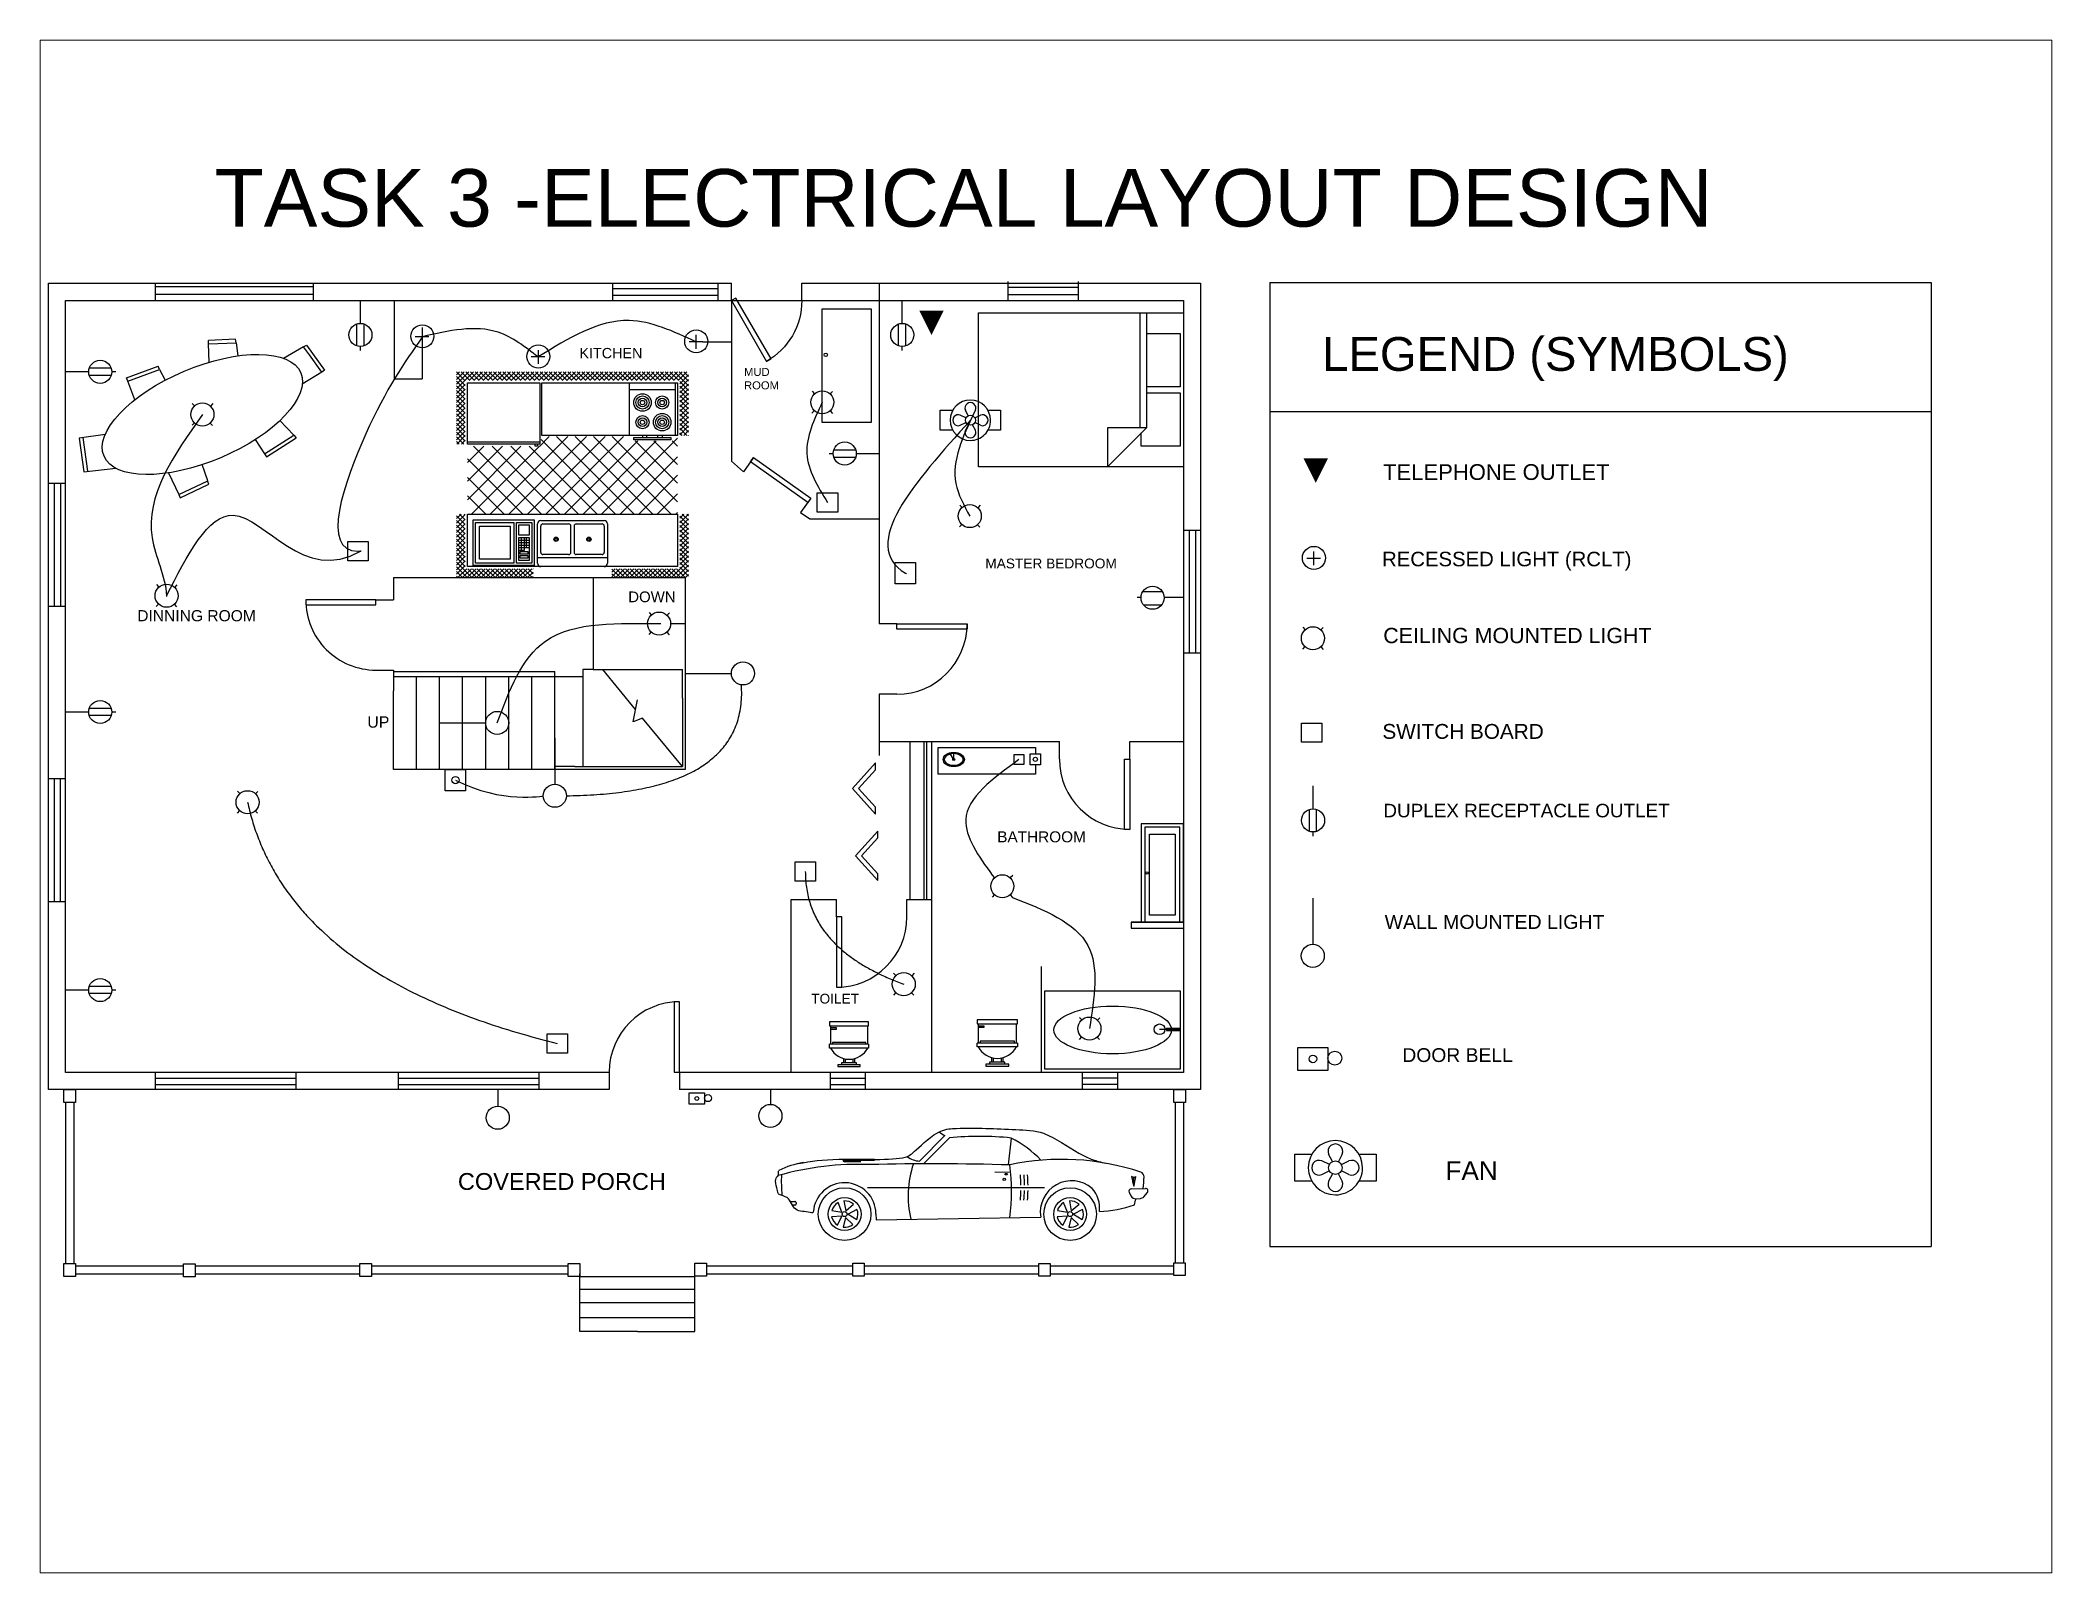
# Paper-space layout 'Layout1' of a CAD drawing. Header units: millimetres. Extents: x 1.05 to 9.45, y 0.8 to 7.2.
# The model-space entities are those that its viewports show. They can reach past a viewport. Long polylines and large blocks are cut down to what shows.
import ezdxf

# ---------------------------------------------------------------- set-up
doc = ezdxf.new("R2010")
doc.units = ezdxf.units.MM
doc.header["$MEASUREMENT"] = 0
doc.styles.get("Standard").update_dxf_attribs({"font": 'arial.ttf'})

psp = doc.layouts.get("Layout1")

msp = doc.modelspace()

# ---------------------------------------------------------------- texts
msp.add_text('LEGEND (SYMBOLS)', height=293.0824409194871).set_placement((11619.28137042153, -532.5109662617893))
at = {"attachment_point": 1}
for s, width, gutter_width, heights, insert, char_height in [('TASK 3 -ELECTRICAL LAYOUT DESIGN', 107668.4588068421, 2500, [0], (2006.829038100603, 1218.819327143123), 499.9999999999999), ('          LEGEND (SYMBOLS)', 7124.769177971641, 1, [0], (11486.56801687502, 358.5063887125689), 0.2), ('LEGEND (SYMBOLS)', 5850.484701515248, 1, [0], (11486.56801687502, 358.5063887125689), 0.2), ('GYUHBJK', 6036.844997873239, 1, [0], (11486.56801687502, 358.2440421914229), 0.2), ('\\pxt14;KITCHEN', 1618.367362558173, 446.2472733991667, [92.2934333524061], (5173.082413597964, -333.9063683420483), 89.24945467983333), ('MUD\\PROOM', 818.0613864097716, 349.3494135800529, [0], (6601.806790493429, -506.9113409330624), 69.86988271601058), ('LEGEND (SYMBOLS)', 5803.763322269617, 1, [0], (11609.67784393451, -393.1238503219101), 0.2), ('TELEPHONE OUTLET', 6479.798515701666, 684.482006732755, [0], (12147.37980996737, -1342.451059046915), 136.896401346551), ('MASTER BEDROOM', 1937.565147119332, 425.0344024612696, [0], (8695.844233519398, -2161.785778202479), 85.00688049225391), ('RECESSED LIGHT (RCLT)', 6340.461598506198, 630.8811626257644, [0], (12139.11952182477, -2102.693988374299), 126.1762325251529), ('DINNING ROOM', 2177.686080767435, 483.9762419218569, [0], (1335.906576393172, -2609.173762329979), 96.79524838437136), ('DOWN', 1069.401087034044, 464.7218130078051, [0], (5597.256997223012, -2447.390900961885), 92.94436260156101), ('CEILING MOUNTED LIGHT', 3626.358554232866, 663.45329380917, [0], (12149.71478503396, -2763.175017273952), 132.690658761834), ('UP', 666.1696995011164, 493.4771847692637, [100.3785105717561], (3332.352104503662, -3530.737441034056), 98.69543695385275), ('SWITCH BOARD', 3210.063465323299, 644.4600516156994, [0], (12141.75159945444, -3597.32934755112), 128.8920103231399), ('DUPLEX RECEPTACLE OUTLET', 2636.128267560154, 586.309080620722, [0], (12150.49729459931, -4290.137488108036), 117.2618161241444), ('BATHROOM', 2244.288213442917, 476.3228833976122, [0], (8799.378199682573, -4528.966369198452), 95.26457667952243), ('WALL MOUNTED LIGHT', 3894.244636433199, 605.1057377451338, [0], (12161.5821493558, -5254.909464054592), 121.0211475490268), ('TOILET', 1212.651563005957, 424.8243211144742, [87.92066782137209], (7184.872661370783, -5938.783393385876), 84.96486422289485), ('DOOR BELL', 3066.129498385999, 599.6446797140416, [124.1010885574626], (12315.02516144992, -6410.882739027321), 119.9289359428083), ('COVERED PORCH', 5517.437803566862, 731.4850430821947, [151.3864679884979], (4118.849539726041, -7494.769483136937), 146.2970086164389), ('FAN', 3321.757290592417, 810.3007586335679, [162.0601517267136], (12689.70078437135, -7392.162593706755), 162.0601517267136)]:
    msp.add_mtext_dynamic_manual_height_columns(s, width=width, gutter_width=gutter_width, heights=heights, dxfattribs=dict(at, insert=insert, char_height=char_height))

# ---------------------------------------------------------------- blocks, each defined once
blk = doc.blocks.new('*U2')
for p, q in [((-1.304418731710014e-18, 4), (7.334864986160283e-16, 0)), ((7.334864986160283e-16, 2), (36, 2)), ((36, 4), (36, -4.440892098500626e-16))]:
    blk.add_line(p, q)
blk = doc.blocks.new('*U6')
for p, q in [((0, 0), (-1.434995167008895e-16, -5.999999999999999)), ((24, 3.5527136788005e-16), (24, -5.999999999999999))]:
    blk.add_line(p, q)
blk.add_lwpolyline([(0, 0), (3.707526770240487e-15, 24), (1.750000000000005, 24), (1.749999999999998, -6.523275638567869e-16)], close=True)
blk.add_arc((0, 0), 24, 0, 90)
blk = doc.blocks.new('*U1')
for p, q in [((-1.304418731710014e-18, 4), (7.334864986160283e-16, 0)), ((7.334864986160283e-16, 2), (54, 2)), ((54, 3.999999999999998), (54, -1.332267629550188e-15))]:
    blk.add_line(p, q)
blk = doc.blocks.new('*U8')
for p, q in [((-1.304418731710014e-18, 4), (7.334864986160283e-16, 0)), ((7.334864986160283e-16, 2), (48, 2)), ((48, 3.999999999999997), (48, -3.108624468950438e-15))]:
    blk.add_line(p, q)
blk = doc.blocks.new('*U10')
for p, q in [((-1.304418731710014e-18, 4), (7.334864986160283e-16, 0)), ((7.334864986160283e-16, 2), (24, 2)), ((24, 3.999999999999997), (24, -2.664535259100376e-15))]:
    blk.add_line(p, q)
blk = doc.blocks.new('*U9')
for p, q in [((-1.304418731710014e-18, 4), (7.334864986160283e-16, 0)), ((7.334864986160283e-16, 2), (24, 2)), ((24, 3.999999999999997), (24, -2.664535259100376e-15))]:
    blk.add_line(p, q)
blk = doc.blocks.new('*U11')
for p, q in [((0, 0), (-1.434995167008895e-16, -5.999999999999999)), ((24, 3.5527136788005e-16), (24, -5.999999999999999))]:
    blk.add_line(p, q)
blk.add_lwpolyline([(-1.434995167008895e-16, -4.738375461367374e-16), (24, -1.185661782566874e-16), (24, -1.749999999999998), (-1.434995167008895e-16, -1.749999999999999)], close=True)
blk = doc.blocks.new('*U12')
for p, q in [((0, 0), (-1.434995167008895e-16, -5.999999999999999)), ((24, 3.5527136788005e-16), (24, -5.999999999999999))]:
    blk.add_line(p, q)
blk.add_lwpolyline([(-9.359613052381714e-17, -4.088021870800837e-16), (12, 20.78460969082652), (13.51554445662278, 19.90960969082652), (1.515544456622766, -0.875)], close=True)
blk.add_arc((0, 0), 24, 1.272221872585407e-14, 60.00000000000018)
blk = doc.blocks.new('Fan')
for p, q in [((0, 0), (0, 0.09999999999999964)), ((0, 0.09999999999999964), (0.1286949999999996, 0.09999999999999964)), ((0, -0.1000000999999999), (0, 0)), ((0.2552110000000001, 0.02239449999999987), (0.2000010000000003, 0.04999999999999982)), ((0.2776059999999996, 0.04478899999999975), (0.25, 0.09999999999999964)), ((0.3500009999999998, 0.09999999999999964), (0.3224800000000005, 0.04495899999999953)), ((0.3447899999999997, 0.02239449999999987), (0.4000000000000004, 0.04999999999999982)), ((0.4730129999999999, 0.09999999999999964), (0.6000009999999998, 0.09999999999999964)), ((0.6000009999999998, 0.09999999999999964), (0.6000009999999998, 0)), ((0.6000009999999998, 0), (0.6000009999999998, -0.1000000999999999)), ((0.1278389999999998, -0.1000000999999999), (0, -0.1000000999999999)), ((0.2000010000000003, -0.05000020000000038), (0.2550410000000003, -0.02247980000000016)), ((0.2776059999999996, -0.04478920000000031), (0.25, -0.1000000999999999)), ((0.3500009999999998, -0.1000000999999999), (0.3224800000000005, -0.04495950000000004)), ((0.4000000000000004, -0.05000020000000038), (0.3449599999999995, -0.02247980000000016)), ((0.6000009999999998, -0.1000000999999999), (0.4736120000000001, -0.1000000999999999))]:
    blk.add_line(p, q)
blk.add_circle((0.300001, 0), 0.05)
for centre, radius, start, end in [((0.300001, 0), 0.2, 90, 180), ((0.300001, 0.1208330000000002), 0.05416667, 337.3801, 202.6199), ((0.300001, 0), 0.2, 0, 90), ((0.300001, 0), 0.2, 180, 270), ((0.1791669999999996, 0), 0.05416667, 67.38014, 292.6199), ((0.300001, 0), 0.2, 270, 1.730284e-05), ((0.4208340000000002, 0), 0.05416667, 247.3801, 112.6199), ((0.300001, -0.1208334000000004), 0.05416667, 157.3801, 22.61987000000001)]:
    blk.add_arc(centre, radius, start, end)
blk = doc.blocks.new('Bed - Queen')
at = {"linetype": 'Continuous'}
for p, q in [((0, -80.00003000000002), (0, 0)), ((0, 0), (59.99999, 0)), ((59.99999, 0), (59.99999, -80.00003000000002)), ((7.99999, -1.200000000000017), (28.79998, -1.200000000000017)), ((7.99999, -14.40000000000001), (7.99999, -1.200000000000017)), ((28.79998, -1.200000000000017), (28.79998, -14.40000000000001)), ((31.19999, -1.200000000000017), (51.99999000000001, -1.200000000000017)), ((31.19999, -14.40000000000001), (31.19999, -1.200000000000017)), ((51.99999000000001, -1.200000000000017), (51.99999000000001, -16.40000000000001)), ((0, -14.40000000000001), (44.8, -14.40000000000001)), ((59.99999, -29.60000000000001), (44.8, -14.40000000000001)), ((44.8, -14.40000000000001), (44.8, -29.60000000000001)), ((44.8, -16.80000000000001), (0, -16.80000000000001)), ((51.99999000000001, -16.40000000000001), (46.79936000000001, -16.40000000000001)), ((44.8, -29.60000000000001), (59.99999, -29.60000000000001)), ((59.99999, -80.00003000000002), (0, -80.00003000000002))]:
    blk.add_line(p, q, dxfattribs=at)
blk = doc.blocks.new('Door - Plain 36 in.')
blk.add_lwpolyline([(0, 0), (0, 84), (36, 84), (36, 0)], close=True)
blk.add_circle((33.5, 34), 1.25)
blk = doc.blocks.new('Microwave')
for p, q in [((18, 10), (22, 10)), ((22, 9), (18, 9)), ((18, 8), (22, 8)), ((19, 7), (19, 11)), ((20, 11), (20, 7)), ((21, 7), (21, 11)), ((22, 7), (18, 7)), ((20, 6), (18, 6)), ((19, 6), (19, 7)), ((20, 7), (20, 6))]:
    blk.add_line(p, q)
for points in [[(0, 0), (0, 18), (24, 18), (24, 0)], [(1, 1), (1, 17), (16, 17), (16, 1)], [(17, 1), (17, 17), (23, 17), (23, 1)], [(18, 12), (18, 16), (22, 16), (22, 12)], [(2.5, 2.5), (2.5, 15.5), (14.5, 15.5), (14.5, 2.5)], [(18, 2), (18, 11), (22, 11), (22, 2)], [(18.5, 4.5), (18.5, 5.5), (21.5, 5.5), (21.5, 4.5)], [(18.5, 3), (18.5, 4), (21.5, 4), (21.5, 3)]]:
    blk.add_lwpolyline(points, close=True)
blk = doc.blocks.new('Kitchen Layout - 7 x 8 ft')
for p, q in [((-5.000000000000007, 81.3156687920226), (2.684331207977394, 89)), ((-5.000000000000007, 83.43698913558225), (0.5630108644177483, 89)), ((-5.000000000000007, 85.55830947914188), (-1.55830947914189, 89)), ((-5.000000000000007, 87.67962982270154), (-3.679629822701536, 89)), ((-1.000000000000007, 84.97139456454488), (-5.000000000000007, 88.97139456454488)), ((-1.000000000000007, 82.85007422098523), (-5.000000000000007, 86.85007422098522)), ((-1.000000000000007, 80.72875387742559), (-5.000000000000007, 84.72875387742559)), ((-5.000000000000007, 79.19434844846296), (-1.000000000000007, 83.19434844846296)), ((1.092714908104519, 85), (-2.907285091895488, 89)), ((3.214035251664164, 85), (-0.7859647483358501, 89)), ((0.8056515515370322, 85), (4.805651551537032, 89)), ((5.33535559522381, 85), (1.335355595223795, 89)), ((2.926971895096671, 85), (6.926971895096678, 89)), ((7.456675938783448, 85), (3.456675938783441, 89)), ((5.048292238656316, 85), (9.048292238656323, 89)), ((9.577996282343094, 85), (5.577996282343079, 89)), ((7.169612582215962, 85), (11.16961258221596, 89)), ((11.69931662590273, 85), (7.699316625902725, 89)), ((9.2909329257756, 85), (13.29093292577561, 89)), ((13.82063696946238, 85), (9.82063696946237, 89)), ((11.41225326933524, 85), (15.41225326933524, 89)), ((15.94195731302202, 85), (11.94195731302201, 89)), ((13.53357361289488, 85), (17.53357361289488, 89)), ((18.06327765658166, 85), (14.06327765658165, 89)), ((15.65489395645453, 85), (19.65489395645453, 89)), ((20.18459800014129, 85), (16.18459800014128, 89)), ((17.77621430001416, 85), (21.77621430001417, 89)), ((22.30591834370094, 85), (18.30591834370092, 89)), ((19.89753464357381, 85), (23.89753464357382, 89)), ((24.42723868726058, 85), (20.42723868726057, 89)), ((22.01885498713345, 85), (26.01885498713345, 89)), ((26.54855903082023, 85), (22.54855903082021, 89)), ((24.1401753306931, 85), (28.1401753306931, 89)), ((28.66987937437987, 85), (24.66987937437986, 89)), ((26.26149567425274, 85), (30.26149567425274, 89)), ((30.79119971793951, 85), (26.79119971793951, 89)), ((28.38281601781239, 85), (32.38281601781239, 89)), ((32.91252006149915, 85), (28.91252006149914, 89)), ((30.50413636137202, 85), (34.50413636137203, 89)), ((35.0338404050588, 85), (31.03384040505878, 89)), ((32.62545670493166, 85), (36.62545670493166, 89)), ((37.15516074861844, 85), (33.15516074861843, 89)), ((34, 84), (96, 84)), ((34, 60), (34, 84)), ((34.74677704849131, 85), (38.74677704849131, 89)), ((39.27648109217809, 85), (35.27648109217807, 89)), ((36.86809739205096, 85), (40.86809739205096, 89)), ((41.39780143573772, 85), (37.39780143573772, 89)), ((38.9894177356106, 85), (42.9894177356106, 89)), ((43.51912177929736, 85), (39.51912177929735, 89)), ((41.11073807917023, 85), (45.11073807917025, 89)), ((45.64044212285701, 85), (41.640442122857, 89)), ((43.23205842272988, 85), (47.23205842272988, 89)), ((47.76176246641666, 85), (43.76176246641664, 89)), ((45.35337876628952, 85), (49.35337876628952, 89)), ((49.8830828099763, 85), (45.88308280997629, 89)), ((47.47469910984917, 85), (51.47469910984917, 89)), ((52.00440315353593, 85), (48.00440315353593, 89)), ((49.59601945340881, 85), (53.59601945340881, 89)), ((54.12572349709558, 85), (50.12572349709556, 89)), ((51.71733979696845, 85), (55.71733979696846, 89)), ((56.24704384065522, 85), (52.24704384065521, 89)), ((53.83866014052809, 85), (57.83866014052809, 89)), ((58.36836418421487, 85), (54.36836418421485, 89)), ((55.95998048408772, 85), (59.95998048408774, 89)), ((60.48968452777451, 85), (56.4896845277745, 89)), ((58.08130082764737, 85), (62.08130082764737, 89)), ((62.61100487133416, 85), (58.61100487133415, 89)), ((60.20262117120701, 85), (64.20262117120701, 89)), ((64.73232521489379, 85), (60.73232521489378, 89)), ((62.32394151476666, 85), (66.32394151476666, 89)), ((66.85364555845344, 85), (62.85364555845342, 89)), ((64.4452618583263, 85), (68.4452618583263, 89)), ((68.97496590201308, 85), (64.97496590201307, 89)), ((66.56658220188594, 85), (70.56658220188595, 89)), ((71.09628624557273, 85), (67.09628624557271, 89)), ((68.68790254544558, 85), (72.68790254544558, 89)), ((73.21760658913237, 85), (69.21760658913236, 89)), ((70.80922288900523, 85), (74.80922288900523, 89)), ((75.338926932692, 85), (71.33892693269199, 89)), ((72.93054323256487, 85), (76.93054323256487, 89)), ((77.46024727625165, 85), (73.46024727625164, 89)), ((75.05186357612452, 85), (79.0518635761245, 89)), ((79.5815676198113, 85), (75.58156761981128, 89)), ((77.17318391968416, 85), (81.17318391968416, 89)), ((81.70288796337093, 85), (77.70288796337093, 89)), ((79.2945042632438, 85), (83.2945042632438, 89)), ((83.82420830693059, 85), (79.82420830693056, 89)), ((81.41582460680345, 85), (85.41582460680345, 89)), ((85.94552865049022, 85), (81.94552865049022, 89)), ((83.53714495036309, 85), (87.53714495036309, 89)), ((88.06684899404988, 85), (84.06684899404985, 89)), ((85.65846529392272, 85), (89.65846529392272, 89)), ((90.18816933760951, 85), (86.18816933760951, 89)), ((87.77978563748238, 85), (91.77978563748238, 89)), ((92.30948968116914, 85), (88.30948968116914, 89)), ((89.90110598104201, 85), (93.90110598104201, 89)), ((94.4308100247288, 85), (90.43081002472877, 89)), ((92.02242632460167, 85), (96.02242632460167, 89)), ((96.55213036828843, 85), (92.55213036828843, 89)), ((94.1437466681613, 85), (98.1437466681613, 89)), ((101, 82.67345071184806), (94.67345071184806, 89)), ((96, 84), (96, 60)), ((96.26506701172093, 85), (100.2650670117209, 89)), ((101, 84.7947710554077), (96.79477105540772, 89)), ((97, 83.61361264471941), (101, 87.61361264471944)), ((97, 81.49229230115976), (101, 85.49229230115978)), ((101, 80.55213036828842), (97, 84.55213036828843)), ((97, 79.37097195760012), (101, 83.37097195760015)), ((101, 86.91609139896735), (98.91609139896735, 89)), ((-1.000000000000007, 78.60743353386594), (-5.000000000000007, 82.60743353386594)), ((-5.000000000000007, 77.07302810490332), (-1.000000000000007, 81.07302810490332)), ((-1.000000000000007, 76.4861131903063), (-5.000000000000007, 80.4861131903063)), ((-5.000000000000007, 74.95170776134367), (-1.000000000000007, 78.95170776134367)), ((-1.000000000000007, 74.36479284674667), (-5.000000000000007, 78.36479284674667)), ((-5.000000000000007, 72.83038741778404), (-1.000000000000007, 76.83038741778404)), ((-1.000000000000007, 72.24347250318702), (-5.000000000000007, 76.24347250318702)), ((-5.000000000000007, 70.7090670742244), (-1.000000000000007, 74.7090670742244)), ((-1.000000000000007, 70.12215215962738), (-5.000000000000007, 74.12215215962738)), ((74.0000034, 81), (95, 81)), ((101, 78.43081002472877), (97, 82.43081002472879)), ((97, 77.24965161404049), (101, 81.2496516140405)), ((101, 76.30948968116913), (97, 80.30948968116914)), ((97, 75.12833127048084), (101, 79.12833127048086)), ((101, 74.18816933760948), (97, 78.18816933760951)), ((97, 73.0070109269212), (101, 77.00701092692121)), ((101, 72.06684899404985), (97, 76.06684899404986)), ((97, 70.88569058336155), (101, 74.88569058336157)), ((101, 69.9455286504902), (97, 73.94552865049022)), ((-5.000000000000007, 68.58774673066475), (-1.000000000000007, 72.58774673066475)), ((-1.000000000000007, 68.00083181606773), (-5.000000000000007, 72.00083181606773)), ((-5.000000000000007, 66.46642638710512), (-1.000000000000007, 70.46642638710512)), ((-1.000000000000007, 65.87951147250809), (-5.000000000000007, 69.87951147250809)), ((-5.000000000000007, 64.34510604354547), (-1.000000000000007, 68.34510604354547)), ((-1.000000000000007, 63.75819112894845), (-5.000000000000007, 67.75819112894845)), ((-5.000000000000007, 62.22378569998583), (-1.000000000000007, 66.22378569998583)), ((-1.000000000000007, 61.63687078538881), (-5.000000000000007, 65.63687078538881)), ((97, 68.7643702398019), (101, 72.76437023980193)), ((101, 67.82420830693056), (97, 71.82420830693057)), ((97, 66.64304989624227), (101, 70.64304989624229)), ((101, 65.70288796337091), (97, 69.70288796337093)), ((97, 64.52172955268263), (101, 68.52172955268264)), ((101, 63.58156761981127), (97, 67.5815676198113)), ((97, 62.40040920912298), (101, 66.400409209123)), ((101, 61.46024727625164), (97, 65.46024727625165)), ((-5.000000000000007, 60.10246535642618), (-1.000000000000007, 64.10246535642618)), ((-1.000000000000007, 59.51555044182916), (-5.000000000000007, 63.51555044182916)), ((-5.000000000000007, 57.98114501286653), (-1.000000000000007, 61.98114501286653)), ((-1.000000000000007, 57.39423009826953), (-5.000000000000007, 61.39423009826953)), ((-1.727050245290123, 55.99996), (-5.000000000000007, 59.27290975470989)), ((-3.848370588849768, 55.99996), (-5.000000000000007, 57.15158941115024)), ((-4.859864669306901, 55.99996), (-1.000000000000007, 59.8598246693069)), ((-2.738544325747256, 55.99996), (-1.000000000000007, 57.73850432574726)), ((-7.105427357601002e-15, 56.99996), (32.99999999999999, 56.99996)), ((10.39695790261063, 24), (45.89695671291505, 59.49999881030443)), ((18.8822392768492, 24), (54.38223723862564, 59.49999796177644)), ((27.36752065108777, 24), (62.86751776433624, 59.49999711324847)), ((30.99999999999999, 54.99996), (30.99999999999999, 55.99996)), ((31.99999999999999, 55.99996), (31.99999999999999, 54.99996)), ((33.02524641764892, 55.11356988927686), (37.41167618720446, 59.49999965883241)), ((67.7135983697479, 24), (33.67520206575731, 58.03839630399057)), ((96, 60), (34, 60)), ((35.85280202532633, 24), (71.35279829004682, 59.49999626472049)), ((76.19887974398645, 24), (40.69888041387444, 59.49999933011202)), ((44.3380833995649, 24), (77.83807939956489, 57.499996)), ((84.68416111822503, 24), (49.18416263664117, 59.49999848158387)), ((52.82336477380348, 24), (86.32336077380347, 57.499996)), ((93.16944249246359, 24), (57.66944485940788, 59.49999763305571)), ((61.30864614804204, 24), (96.00000000000003, 58.69135385195797)), ((95.99999999999997, 29.65472386670217), (66.15472708217459, 59.49999678452757)), ((96, 38.14000524094074), (76.64000924094074, 57.499996)), ((80.00000299999999, 59.999996), (80.00000299999999, 58.999996)), ((82.00000399999999, 58.999996), (82.00000399999999, 59.999996)), ((96, 46.62528661517931), (85.1252906151793, 57.499996)), ((87, 58.999996), (87, 59.999996)), ((89, 59.999996), (89, 58.999996)), ((96, 55.11056798941786), (93.56910742427874, 57.54146056513912)), ((97, 60.27908886556334), (101, 64.27908886556335)), ((100.338926932692, 60), (97, 63.338926932692)), ((98.21760658913234, 60), (97, 61.21760658913236)), ((98.84223147799631, 60), (101, 62.15776852200372)), ((100.9635518215559, 60), (101, 60.03644817844408)), ((-1.06581410364015e-14, 30.57360484586651), (24.42635515413348, 54.99996)), ((-1.06581410364015e-14, 39.05888622010508), (15.94107377989492, 54.99996)), ((-7.105427357601002e-15, 47.54416759434365), (7.455792405656346, 54.99996)), ((25.28719149855504, 24), (-7.105427357601002e-15, 49.28719149855505)), ((1.911676528372059, 24), (32.91163652837206, 54.99996)), ((33.77247287279361, 24), (2.772512872793602, 54.99996)), ((42.25775424703217, 24), (11.25779424703217, 54.99996)), ((50.74303562127074, 24), (19.74307562127075, 54.99996)), ((59.22831699550932, 24), (28.22835699550931, 54.99996)), ((31.99999999999999, 54.99996), (30.99999999999999, 54.99996)), ((69.79392752228063, 24), (96, 50.20607247771939)), ((16.80191012431646, 24), (-7.105427357601002e-15, 40.80191012431648)), ((78.27920889651918, 24), (96, 41.72079110348082)), ((8.316628750077896, 24), (-7.105427357601002e-15, 32.31662875007791)), ((86.76449027075776, 24), (96, 33.23550972924224)), ((-5.000000000000007, 21.91869917235262), (-2.918699172352625, 24)), ((-5.000000000000007, 19.79737882879297), (-1, 23.79737882879299)), ((-1, 19.21046391419596), (-5.000000000000007, 23.21046391419597)), ((-5.000000000000007, 17.67605848523333), (-1, 21.67605848523334)), ((-1, 17.08914357063632), (-5.000000000000007, 21.08914357063632)), ((-5.000000000000007, 15.55473814167369), (-1, 19.5547381416737)), ((-1, 14.96782322707667), (-5.000000000000007, 18.96782322707667)), ((-1, 21.3317842577556), (-3.668215742244399, 24)), ((-1, 23.45310460131523), (-1.546895398684761, 24)), ((0, 24), (96, 24)), ((0, 0), (0, 24)), ((47.25000000000003, 6.5), (47.25000000000003, 18.5)), ((48.75000000000003, 18.5), (48.75000000000003, 6.5)), ((95.24977164499634, 24), (96, 24.75022835500366)), ((96, 24), (96, 0)), ((97, 22.09532268148979), (98.90467731851021, 24)), ((97, 19.97400233793014), (101, 23.97400233793016)), ((101, 19.03384040505879), (97, 23.03384040505878)), ((97, 17.8526819943705), (101, 21.8526819943705)), ((101, 16.91252006149915), (97, 20.91252006149914)), ((97, 15.73136165081086), (101, 19.73136165081086)), ((101, 14.79119971793951), (97, 18.79119971793951)), ((101, 21.15516074861844), (98.15516074861844, 24)), ((101, 23.27648109217807), (100.2764810921781, 24)), ((-5.000000000000007, 13.43341779811405), (-1, 17.43341779811406)), ((-1.000000000000007, 12.84650288351703), (-5, 16.84650288351703)), ((-5, 11.3120974545544), (-1, 15.31209745455441)), ((-1.000000000000007, 10.72518253995739), (-5, 14.72518253995739)), ((-5, 9.190777110994766), (-1, 13.19077711099477)), ((-1.000000000000007, 8.603862196397749), (-5, 12.60386219639774)), ((-5, 7.069456767435121), (-1, 11.06945676743513)), ((-1.000000000000007, 6.482541852838111), (-5, 10.4825418528381)), ((97, 13.61004130725122), (101, 17.61004130725122)), ((101, 12.66987937437987), (97, 16.66987937437986)), ((97, 11.48872096369157), (101, 15.48872096369158)), ((101, 10.54855903082022), (97, 14.54855903082021)), ((97, 9.367400620131932), (101, 13.36740062013194)), ((101, 8.427238687260576), (97, 12.42723868726058)), ((97, 7.246080276572286), (101, 11.24608027657229)), ((101, 6.305918343700938), (97, 10.30591834370093)), ((-5, 4.948136423875475), (-1.000000000000007, 8.948136423875482)), ((-1.000000000000007, 4.361221509278465), (-5, 8.361221509278458)), ((-5, 2.826816080315837), (-1.000000000000007, 6.826816080315837)), ((-1.000000000000007, 2.23990116571882), (-5, 6.239901165718813)), ((-5, 0.7054957367561911), (-1.000000000000007, 4.705495736756198)), ((-1.000000000000007, 0.1185808221591884), (-5, 4.118580822159174)), ((-5, -1.415824606803454), (-1.000000000000007, 2.584175393196546)), ((1.997260478599529, -5), (-5, 1.997260478599529)), ((-5, -3.537144950363086), (-1.000000000000007, 0.4628550496369144)), ((96, 0), (0, 0)), ((64.00000000000003, 4), (32, 4)), ((93.23920109766627, -5), (101, 2.760798902333718)), ((95.36052144122593, -5), (101, 0.6394785587740728)), ((97, 5.124759933012641), (101, 9.124759933012648)), ((101, 4.184598000141293), (97, 8.184598000141285)), ((97, 3.003439589452995), (101, 7.003439589453009)), ((101, 2.063277656581661), (97, 6.063277656581654)), ((97, 0.8821192458933638), (101, 4.882119245893364)), ((101, -0.0580426869779842), (97, 3.941957313022016)), ((101, -2.17936303053763), (97, 1.82063696946237)), ((-0.1240598649601097, -5), (-5, -0.1240598649601168)), ((-2.245380208519755, -5), (-5, -2.245380208519762)), ((-4.366700552079394, -5), (-5, -4.366700552079394)), ((-4.341534706077269, -5), (-0.3415347060772618, -1)), ((-2.22021436251763, -5), (1.779785637482377, -1)), ((-0.098894018957985, -5), (3.901105981042022, -1)), ((4.118580822159174, -5), (0.1185808221591671, -1)), ((2.02242632460166, -5), (6.02242632460166, -1)), ((6.23990116571882, -5), (2.239901165718813, -1)), ((4.143746668161299, -5), (8.143746668161306, -1)), ((8.361221509278458, -5), (4.361221509278451, -1)), ((6.265067011720944, -5), (10.26506701172095, -1)), ((10.4825418528381, -5), (6.482541852838096, -1)), ((8.386387355280583, -5), (12.38638735528059, -1)), ((12.60386219639774, -5), (8.603862196397735, -1)), ((10.50770769884023, -5), (14.50770769884024, -1)), ((14.72518253995739, -5), (10.72518253995738, -1)), ((12.62902804239987, -5), (16.62902804239988, -1)), ((16.84650288351703, -5), (12.84650288351703, -1)), ((14.75034838595951, -5), (18.75034838595953, -1)), ((18.96782322707668, -5), (14.96782322707666, -1)), ((16.87166872951916, -5), (20.87166872951916, -1)), ((21.08914357063631, -5), (17.08914357063631, -1)), ((18.9929890730788, -5), (22.9929890730788, -1)), ((23.21046391419596, -5), (19.21046391419596, -1)), ((21.11430941663845, -5), (25.11430941663845, -1)), ((25.3317842577556, -5), (21.33178425775559, -1)), ((23.23562976019808, -5), (27.23562976019809, -1)), ((27.45310460131525, -5), (23.45310460131523, -1)), ((25.35695010375773, -5), (29.35695010375774, -1)), ((29.57442494487488, -5), (25.57442494487488, -1)), ((27.47827044731737, -5), (30, -2.478270447317371)), ((30, -3.304254711565477), (27.69574528843452, -1)), ((29.59959079087702, -5), (30, -4.599590790877016)), ((30, -1.182934368005832), (29.81706563199417, -1)), ((66, -2.540716287831273), (67.54071628783127, -0.9999999999999858)), ((66, -4.662036631390919), (69.66203663139092, -0.9999999999999858)), ((69.87951147250809, -5), (66, -1.120488527491915)), ((67.75819112894844, -5), (66, -3.24180887105156)), ((67.78335697495056, -5), (71.78335697495056, -0.9999999999999858)), ((72.00083181606773, -5), (68.00083181606772, -0.9999999999999858)), ((69.90467731851021, -5), (73.9046773185102, -0.9999999999999858)), ((74.12215215962738, -5), (70.12215215962736, -0.9999999999999858)), ((72.02599766206986, -5), (76.02599766206984, -0.9999999999999858)), ((76.24347250318702, -5), (72.24347250318701, -0.9999999999999858)), ((74.14731800562949, -5), (78.1473180056295, -0.9999999999999858)), ((78.36479284674667, -5), (74.36479284674664, -0.9999999999999858)), ((76.26863834918913, -5), (80.26863834918913, -0.9999999999999858)), ((80.4861131903063, -5), (76.48611319030628, -0.9999999999999858)), ((78.38995869274879, -5), (82.38995869274876, -0.9999999999999858)), ((82.60743353386596, -5), (78.60743353386593, -0.9999999999999858)), ((80.51127903630842, -5), (84.51127903630842, -0.9999999999999858)), ((84.72875387742559, -5), (80.72875387742556, -0.9999999999999858)), ((82.63259937986805, -5), (86.63259937986805, -0.9999999999999858)), ((86.85007422098522, -5), (82.85007422098522, -0.9999999999999858)), ((84.75391972342771, -5), (88.75391972342771, -0.9999999999999858)), ((88.97139456454488, -5), (84.97139456454485, -0.9999999999999858)), ((86.87524006698735, -5), (90.87524006698735, -0.9999999999999858)), ((91.09271490810451, -5), (87.09271490810451, -0.9999999999999858)), ((88.996560410547, -5), (92.99656041054698, -0.9999999999999858)), ((93.21403525166417, -5), (89.21403525166414, -0.9999999999999858)), ((91.11788075410664, -5), (95.11788075410664, -0.9999999999999858)), ((95.3353555952238, -5), (91.33535559522377, -0.9999999999999858)), ((97.45667593878343, -5), (93.45667593878343, -0.9999999999999858)), ((99.5779962823431, -5), (95.57799628234307, -0.9999999999999858)), ((101, -4.300683374097261), (97, -0.3006833740972752)), ((97.48184178478556, -5), (101, -1.481841784785559)), ((99.60316212834522, -5), (101, -3.603162128345204))]:
    blk.add_line(p, q)
for points in [[(-7.105427357601002e-15, 55.99996), (-7.105427357601002e-15, 84), (32.99999999999999, 84), (32.99999999999999, 55.99996)], [(74.0000034, 59.999996), (74.0000034, 84), (95, 84), (95, 59.999996)], [(76.00000299999999, 57.999996), (76.00000299999999, 58.999996), (93, 58.999996), (93, 57.999996)]]:
    blk.add_lwpolyline(points, close=True)
for points in [[(32, 1.5), (32, 19.5)], [(33.5, 21), (62.50000000000003, 21)], [(33.5, 6.5), (33.5, 18.5)], [(34.5, 19.5), (46.25000000000003, 19.5)], [(49.75000000000003, 19.5), (61.50000000000003, 19.5)], [(62.50000000000003, 18.5), (62.50000000000003, 6.5)], [(64.00000000000003, 19.5), (64.00000000000003, 1.5)], [(62.50000000000003, 0), (33.5, 0)], [(46.25000000000003, 5.5), (34.5, 5.5)], [(61.50000000000003, 5.5), (49.75000000000003, 5.5)]]:
    blk.add_lwpolyline(points)
for centre, radius in [((80.00000299999999, 74.9999997), 4), ((80.00000299999999, 74.9999997), 3), ((80.00000299999999, 74.9999997), 2), ((80.00000299999999, 74.9999997), 1), ((89, 74.9999997), 3), ((89, 74.9999997), 2), ((89, 74.9999997), 1), ((80.00000299999999, 66), 3), ((80.00000299999999, 66), 2), ((80.00000299999999, 66), 1), ((89, 66), 4), ((89, 66), 3), ((89, 66), 2), ((89, 66), 1), ((40.5, 12.5), 1), ((40.5, 12.5), 0.5), ((55.50000000000003, 12.5), 1), ((55.50000000000003, 12.5), 0.5)]:
    blk.add_circle(centre, radius)
for centre, radius, start, end in [((33.5, 19.5), 1.5, 90, 180), ((34.5, 18.5), 1, 90, 180), ((46.25000000000003, 18.5), 1, 0, 90), ((49.75000000000003, 18.5), 1, 90, 180), ((61.50000000000003, 18.5), 1, 0, 90), ((62.50000000000003, 19.5), 1.5, 0, 90), ((33.5, 1.5), 1.5, 180, 270), ((34.5, 6.5), 1, 180, 270), ((46.25000000000003, 6.5), 1, 270, 0), ((49.75000000000003, 6.5), 1, 180, 270), ((61.50000000000003, 6.5), 1, 270, 0), ((62.50000000000003, 1.5), 1.5, 270, 0)]:
    blk.add_arc(centre, radius, start, end)
blk = doc.blocks.new('RCLT')
blk.add_line((-2.293037086725235, 56.09250287897885), (-2.293037086725235, -63.90749712102115))
blk.add_lwpolyline([(57.70696291327477, -3.907497121021152), (-2.293037086725235, -3.907497121021152), (-62.29303708672523, -3.907497121021152)])
blk.add_circle((0, 0), 100)
blk = doc.blocks.new('CEILING MOUNTED LIGHT')
for p, q in [((-87.315803864396, 96.31173550255585), (-67.16600297261266, 74.08595038658154)), ((89.70226110485964, 94.09306219204291), (69.00173931143036, 72.37927860926357)), ((-69.00173931143036, -72.37927860926334), (-89.70226110485964, -94.09306219204291)), ((67.16600297261266, -74.08595038658154), (87.315803864396, -96.31173550255562))]:
    blk.add_line(p, q)
blk.add_circle((0, 0), 100)
blk = doc.blocks.new('WALL MOUNTED LIGHT')
blk.add_line((-500, 0), (-100, 0))
blk.add_circle((0, 0), 100)
blk = doc.blocks.new('DUPLEX RECEPTANCLE OUTLET')
for p, q in [((-132.6521954648197, 4.787321143783629), (-99.88534204910297, 4.787321143783629)), ((-83.26058064949211, 55.38660226001775), (83.26058064949257, 55.3866022600173)), ((99.88534204910275, 4.787321143783629), (267.3478045351803, 4.787321143783629)), ((-79.47782013860888, -60.69000004955478), (79.47782013860888, -60.69000004955478))]:
    blk.add_line(p, q)
blk.add_circle((0, 0), 100)
blk = doc.blocks.new('Moment Connection - Imperial')
at = {"color": 0}
blk.add_solid([(0, 0.125), (0.125, 0.0625), (0, 0)], dxfattribs=at)
blk = doc.blocks.new('*U31')
for p, q in [((-1.304418731710014e-18, 4), (7.334864986160283e-16, 0)), ((7.334864986160283e-16, 2), (42, 2)), ((42, 4.000000000000002), (42, 8.881784197001252e-16))]:
    blk.add_line(p, q)
blk = doc.blocks.new('DUPLEX RECEPTACLE OUTLET')
for p, q in [((4113.403156950284, -1057.293879590143), (4113.403156950284, -857.2938795901428)), ((4082.4686225006, -1252.388856210264), (4082.468622500601, -1062.198902970022)), ((4144.337691399967, -1252.388856210264), (4144.337691399967, -1062.198902970022)), ((4113.403156950284, -1292.911451800246), (4113.403156950284, -1257.293879590143))]:
    blk.add_line(p, q)
blk.add_circle((4113.403156950284, -1157.293879590143), 100)
blk = doc.blocks.new('Toilet - Imperial')
for p, q in [((-10, 22), (-10, 12)), ((-10, 21), (-7, 21)), ((-7, 21), (-7, 20)), ((10, 12), (10, 22)), ((10.5, 12), (-10.5, 12)), ((-10.5, 10), (-10.5, 12)), ((-7, 20), (-10, 20)), ((9, 13), (-9, 13)), ((-9, 13), (-9, 12)), ((9, 12), (9, 13)), ((10.5, 12), (10.5, 10)), ((10.5, 10), (-10.5, 10)), ((4, 2), (-4, 2)), ((-4, 2), (-4, 1)), ((-3, 4.406499999999937), (-3, 2)), ((-2, 2), (-2, 4.16579999999999)), ((2, 4.16579999999999), (2, 2)), ((3, 2), (3, 4.406499999999937)), ((4, 1), (4, 2))]:
    blk.add_line(p, q)
for points in [[(10.5, 22), (10.5, 24), (-10.5, 24), (-10.5, 22)], [(6, 0), (6, 1), (-6, 1), (-6, 0)]]:
    blk.add_lwpolyline(points, close=True)
blk.add_arc((0, 15.33330000000001), 11.33333, 208.0725, 331.9275)
blk = doc.blocks.new('Vehicles - Imperial')
for p, q in [((72.93009077537745, 40.23386752564016), (85.80043256590443, 53.17502947332598)), ((75.00113205576602, 38.82048289617058), (88.08195535310843, 51.97328454317616)), ((119.3875714072616, 51.90690878600699), (117.920633242653, 38.31984663649288)), ((50.1275425055174, 41.06419037886806), (34.31115113965484, 40.98432417478878)), ((43.26358613162913, 39.8477954351713), (35.15308431135954, 39.7753465959477)), ((35.30134345502081, 40.45501393347227), (50.13248368206812, 40.61999304796193)), ((111.090721412957, 34.73170672733556), (118.4803977164319, 34.64211780009426)), ((46.65108178321317, 26.83065795041184), (136.2893902294539, 26.76812018701759)), ((179.2984958654335, 24.35408049428704), (180.2531006573483, 22.48934280499411)), ((180.3658642922746, 26.16784912859098), (187.5113451954097, 26.40975541892469)), ((182.6229745605581, 21.13695156521458), (184.9135223189866, 21.27575029847107)), ((186.6771531214343, 22.16732028347259), (188.5107291213972, 24.36557615723182)), ((7.449292737992715, 19.77762626253972), (9.742321847925666, 19.80313353347531)), ((9.76316327112799, 17.9295504984279), (8.534975572776915, 17.91588834462189)), ((10.37245571804232, 19.18686444070996), (10.37943236389338, 18.55968436854451)), ((50.87302877210048, 13.52406970925736), (50.90639801901886, 10.52427193577394))]:
    blk.add_line(p, q)
for points in [[(35.30715158455093, 39.93288006347691), (35.30335833480876, 40.27388212918554, 0.2695324023286518), (35.14294942654819, 40.54290091777003), (34.38255989169195, 40.96481292893937, 0.575383185440136), (34.15116360510171, 40.82683734030928), (34.1549568548437, 40.4858352746006, 0.2695324023286635), (34.31536576310436, 40.21681648601611), (35.07575529796069, 39.79490447484682, 0.5753831854401857)], [(31.30677142045467, 7.723225062377079), (33.54767825167949, 12.37439169609486), (28.39919637403292, 11.9894906225907, 0.1999060696292242)], [(28.49278924970984, 15.09810857857374), (33.60878987874104, 14.40416906781575), (31.65175880923169, 19.18172533371304, 0.1999060696292242)], [(39.19027075807954, 8.120516804562003), (35.45922671636709, 11.68903538229704), (34.23432099502791, 6.673597170667874, 0.1999060696292242)], [(34.63715196207821, 20.05332899683945), (35.55810740606066, 14.97328415933677), (39.49707756571083, 18.3108773883305, 0.1999060696292242)], [(41.24855912827412, 15.74094012087868), (36.70174026574838, 13.29523925768657), (41.09318877459312, 10.58042904792892, 0.1999060696292242)], [(145.6611014914581, 7.723225062376991), (147.9020083226828, 12.37439169609477), (142.7535264450363, 11.98949062259061, 0.1999060696292242)], [(142.8471193207132, 15.09810857857365), (147.9631199497444, 14.40416906781561), (146.0060888802351, 19.18172533371291, 0.1999060696292242)], [(153.544600829083, 8.120516804561914), (149.8135567873704, 11.68903538229691), (148.5886510660312, 6.67359717066774, 0.1999060696292242)], [(148.9914820330816, 20.05332899683936), (149.912437477064, 14.97328415933668), (153.8514076367142, 18.31087738833041, 0.1999060696292242)], [(155.6028891992775, 15.74094012087854), (151.0560703367517, 13.2952392576864), (155.4475188455965, 10.58042904792883, 0.1999060696292242)]]:
    blk.add_lwpolyline(points, format="xyb", close=True)
for points in [[(181.5818270887616, 27.46399638375092), (181.5319535692785, 31.94748002565683), (180.4809739323126, 32.42967155446217)], [(181.5818270887616, 27.46399638375092), (181.5319535692785, 31.94748002565683), (182.571946834745, 32.45293118606053)], [(50.90639801901886, 10.52427193577394), (134.3810278375363, 11.82517148148936)]]:
    blk.add_lwpolyline(points)
for centre, radius in [((115.8861263957184, 31.00566724115592), 0.6194031294171808), ((34.97510850371921, 13.34722391264624), 13.34804967745456), ((34.97510850371921, 13.34722391264624), 8.351180028829326), ((149.3294385747225, 13.34722391264615), 13.34804967745456), ((149.3294385747225, 13.34722391264615), 8.351180028829326), ((34.97510850371903, 13.34722391264624), 1.246480075224555), ((149.3294385747224, 13.34722391264615), 1.246480075224555)]:
    blk.add_circle(centre, radius)
for centre, radius, start, end in [((114.6017862730706, 105.0880212885397), 59.36730321947144, 237.6102726860142, 240.9784649091492), ((103.4532328684363, -95.00162682743589), 147.7765229826866, 83.8163327171543, 95.97053738930741), ((95.50545277428955, 3.908457282917808), 53.6116306140165, 43.27478678783127, 63.56652369103386), ((73.2866367795502, 50.48780516542717), 10.26013460797334, 230.4240102276009, 268.008535378073), ((145.1724933158218, -84.88480481759099), 125.9934737440169, 71.52833252843139, 102.1241928632376), ((42.17945787289888, -111.3476142062759), 149.9128288930592, 87.83927513879316, 105.8096485545998), ((20.53325656166543, -3.150155243355437), 43.05542895694938, 98.53035379505098, 116.1119759439421), ((79.16257300544667, 30.11173079021054), 76.2973547713369, 177.5773367925648, 185.5205157003238), ((80.099071155956, -1364.126452247301), 1402.956197395888, 88.42296055026361, 91.31789804800042), ((118.3121449407276, 22.51167558359087), 51.1554628161773, 161.4307082840576, 193.2363327424058), ((25.65828212992525, 24.94347211817968), 94.00509178931829, 351.8278966526416, 8.167377222832604), ((45.63868466147841, 26.83136426730658), 78.75949740581427, 0.8520117729178469, 4.65562176499107), ((47.43409275520404, 26.85133608558324), 78.75949740581427, 0.8520117729178469, 4.65562176499107), ((49.22950084892976, 26.87130790385989), 78.75949740581427, 0.8520117729178469, 4.65562176499107), ((216.2587056360833, 37.75646482643419), 36.17209991733034, 188.4683166415173, 196.5314518469167), ((146.684574236786, 36.98253386671584), 36.17209991733034, 344.7431928486226, 352.8063280540221), ((184.3018619603878, 32.25301728676905), 2.49296015044911, 357.9320259294628, 71.5283325284308), ((116.5537010917529, 34.69931105739195), 70.28527279941122, 353.1942286465509, 357.9320259294632), ((34.97510850371921, 13.34722391264624), 15.89890383943457, 0.6373223477697438, 176.3412329397426), ((45.63868466147841, 26.83136426730658), 78.75949740581427, 355.2644314046092, 358.8632764442745), ((47.43409275520404, 26.85133608558324), 78.75949740581427, 355.2644314046092, 358.8632764442745), ((49.22950084892976, 26.87130790385989), 78.75949740581427, 355.2644314046092, 358.8632764442745), ((150.0961915241598, 14.3571898831092), 15.91783549618208, 49.22630090364881, 189.1528042882996), ((149.4026430497087, 16.54511916885039), 14.84305698610049, 352.7285496129741, 41.66131232724548), ((180.4080390216403, 24.92208274995702), 1.246480075224555, 91.93897627460325, 207.1090160995226), ((182.4721869697621, 23.62534731633407), 2.49296015044911, 207.1090160995214, 273.4676724156525), ((114.2477233341091, 37.02675648483139), 70.28527279941122, 344.3985036081313, 346.9384932927042), ((184.7627347281908, 23.76414604959055), 2.49296015044911, 273.4676724156508, 320.168349060924), ((187.5535199247754, 25.16398904029073), 1.246480075224555, 320.168349060925, 91.93897627460314), ((9.749254236601361, 19.17993205203436), 0.6232400376122775, 0.6373223477697438, 90.63732234776977), ((9.756230882452384, 18.55275197986886), 0.6232400376122775, 270.6373223477697, 0.6373223477697438), ((162.4728741509581, 70.82336993551212), 56.18127801826473, 271.6864966331125, 290.2773961774014)]:
    blk.add_arc(centre, radius, start, end)
blk.add_ellipse((116.8883166780646, 33.59366684323234), major_axis=(-0.6299641712864241, -0.007007615702363374), ratio=0.6100431599522634)
for points, knots in [([(11.3893976014225, 38.92311187467092), (18.0619587181772, 40.19236460652057), (30.9097127960456, 42.00903351880311), (64.76725288123129, 40.11365770942012), (70.24977223158355, 44.91405570612412), (82.35279088842522, 56.37539053927343), (99.1846244786565, 57.29838086919575), (116.0630846438172, 56.35036991479898), (133.0426514711952, 55.86861837938702), (145.2439867937721, 49.86798986281963), (153.6163719839849, 43.80138914572239), (161.1678198028329, 40.67668125447232), (164.9221186766322, 39.72677846890136), (167.2878613360862, 39.152552149625)], [18.62982323788346, 18.62982323788346, 18.62982323788346, 18.62982323788346, 19.52740456630144, 20.70057132475832, 21.10798274325261, 21.60856814090277, 21.92335951908455, 23.15135895041792, 23.71617100351322, 23.90874285473794, 24.77794011438314, 24.94307190945345, 25.1877551447545, 25.1877551447545, 25.1877551447545, 25.1877551447545]), ([(19.10860980100923, 14.36179880514761), (18.98924862934653, 14.2072056541748), (18.49859331351199, 13.81441844626695), (15.35166805908223, 14.99584767203254), (9.193778413568825, 13.93867979209463), (7.258111103277367, 22.2217133885561), (3.012614916786506, 22.65538431654151), (1.321431914192419, 23.61215751323016), (0.6400437780065918, 26.91859667659167), (-0.959558493341021, 31.49113638421147), (1.540750304052713, 32.63714318944064), (1.496257724168837, 34.06379581517265), (1.489783782842546, 34.79557879193636), (1.487462421809978, 35.05797420162921), (1.520200219538731, 35.29540555335292), (1.58340556538645, 35.51084719940614)], [16.81585287302304, 16.81585287302304, 16.81585287302304, 16.81585287302304, 16.838212158335, 16.88539481137265, 17.18439046154897, 17.4798463619287, 17.65442317330994, 17.67069277424245, 17.69692296666891, 18.01635806820882, 18.05273947455309, 18.14080485493071, 18.14080485493071, 18.14080485493071, 18.17238245689425, 18.17238245689425, 18.17238245689425, 18.17238245689425])]:
    blk.add_open_spline(points, degree=3, knots=knots)
blk = doc.blocks.new('*U51')
blk.add_lwpolyline([(-6.866747910574277, 0.01275611887998898), (-3.866747910574278, 0.01275611887999115), (-3.866747910574352, 84.01275611887999), (-39.86674791057434, 84.01275611887998), (-39.86674791057429, 0.01275611887996114), (-36.86674791057429, 0.01275611887996367)])
for points in [[(-36.86674791057434, 80.98977064947996), (-36.86674791057429, 0.01275611887996367), (-6.866747910574277, 0.01275611887998898), (-6.866747910574332, 80.98977064948)], [(-32.86674791057428, 6.012756118879967), (-32.86674791057433, 74.98977064947996), (-10.86674791057434, 74.98977064948), (-10.86674791057429, 6.012756118879985)]]:
    blk.add_lwpolyline(points, close=True)
blk.add_circle((-34.86674791057431, 42.01275611887996), 1)
blk = doc.blocks.new('*U52')
for p, q in [((0, 0), (1.102657460705748e-16, 5.999999999999999)), ((24, -1.77635683940025e-15), (24, 5.999999999999998))]:
    blk.add_line(p, q)
blk.add_lwpolyline([(0, 0), (2.69246571915463e-15, -24), (1.750000000000004, -24), (1.749999999999998, 8.881784197001252e-16)], close=True)
blk.add_arc((0, 0), 24, 270, 0)
blk = doc.blocks.new('DOOR BELL')
blk.add_lwpolyline([(-130.7423223200403, 99.1447288004565), (130.7423223200403, 99.1447288004565), (130.7423223200403, -99.1447288004565), (-130.7423223200403, -99.1447288004565)], close=True)
for centre, radius in [((1.818989403545856e-12, 0), 32.68745943354604), ((190.1968351102205, 6.969023652438409), 59.86156013491358)]:
    blk.add_circle(centre, radius)
blk = doc.blocks.new('*U54')
for p, q in [((-24, 8.881784197001252e-16), (-24, -5.999999999999999)), ((0, 0), (0, -5.999999999999999))]:
    blk.add_line(p, q)
blk.add_lwpolyline([(0, 0), (-3.552713678800501e-15, 24), (-1.750000000000007, 24), (-1.75, -8.881784197001252e-16)], close=True)
blk.add_arc((0, 0), 24, 90, 180)

# ---------------------------------------------------------------- linework, layer by layer
for p, q in [((564.4588182937005, 229.3372536106763), (6493.560512280499, 229.3372536106762)), ((564.4588182937005, -6770.662746389324), (564.4588182937005, 229.3372536106763)), ((1492.380017132044, 229.3372536106763), (1492.380017132044, 147.4614978820493)), ((1492.380017132044, 198.2614978820493), (2863.980017132044, 198.2614978820493)), ((2863.980017132044, 224.1733623808786), (2863.980017132044, 142.2976066522524)), ((7103.160512280499, 229.3372536106762), (10564.4588182937, 229.3372536106763)), ((7775.851731107919, 229.3372536106763), (7775.851731107919, -2729.393523744846)), ((10564.4588182937, 229.3372536106763), (10564.4588182937, -6770.662746389324)), ((11164.8563169113, 233.0721861708334), (11164.8563169113, -8131.916429600304)), ((11164.8563169113, 233.0721861708334), (16903.73239146838, 233.0721861708334)), ((16903.73239146837, 233.0721861708334), (16903.73239146837, -8131.916429600304)), ((3564.781506904197, 79.33725361067627), (3564.781506904197, -602.2709075941093)), ((6493.560512280499, 79.33725361067627), (6493.560512280499, -1315.574258580396)), ((3807.946831655398, -155.9084993785873), (3807.946831655398, -602.2709075941093)), ((1954.12401033967, -297.9336847981613), (1952.953260864975, -267.9565377413198)), ((2188.97898688182, -258.8890186631285), (1952.959125854017, -268.1067113205416)), ((1954.12401033967, -297.9336847981613), (2193.140702833035, -288.5989516879841)), ((1960.357041136979, -457.5310067352759), (1954.12401033967, -297.9336847981613)), ((2193.140702833035, -288.5989516879841), (2188.97898688182, -258.8890186631285)), ((2193.140702833035, -288.5989516879841), (2209.119985173607, -402.6729090865071)), ((2779.33876812981, -324.2607480828581), (2606.597440953978, -424.5413105939438)), ((2779.33876812981, -324.2607480828581), (2805.28379649814, -309.1990249753715)), ((2829.688171877671, -393.8238424263405), (2779.33876812981, -324.2607480828581)), ((2805.28379649814, -309.1990249753715), (2960.904862744559, -528.0112251356986)), ((6244.570404973347, -280.5265806300376), (6493.560512280499, -280.5265806300376)), ((1244.093362055578, -593.0711926341305), (1517.097372072065, -493.2612706101451)), ((1254.394473034568, -621.247195058153), (1530.245655778994, -520.3963502728235)), ((1530.245655778994, -520.3963502728235), (1517.097372072065, -493.2612706101451)), ((1530.245655778994, -520.3963502728235), (1579.464436313956, -613.24631548976)), ((2937.54125916757, -542.8344349639301), (2829.688171877671, -393.8238424263405)), ((1254.394473034568, -621.247195058153), (1244.093362055578, -593.0711926341305)), ((1314.066587773729, -784.4647016908091), (1254.394473034568, -621.247195058153)), ((2937.54125916757, -542.8344349639301), (2768.494475662998, -647.6827208240417)), ((2960.904862744559, -528.0112251356986), (2938.532634841092, -544.2041266459283)), ((3564.781506904197, -602.2709075941093), (3807.946831655397, -602.2709075941093)), ((2694.085036877319, -1090.574167732015), (2574.459626663419, -964.0030705143645)), ((11164.8563169113, -883.9087778796343), (16903.73239146838, -883.9087778796343)), ((1058.198480919492, -1085.330641891136), (833.2919478505501, -1115.342777161481)), ((833.2919478505501, -1115.342777161481), (872.3054433343807, -1407.704181411153)), ((862.5193757679394, -1111.442590233642), (905.6788791786873, -1404.178810388941)), ((2360.32938581126, -1129.192984143686), (2441.189250826952, -1254.181782331172)), ((2441.189250826952, -1254.181782331172), (2694.085036877319, -1090.574167732015)), ((2457.484624292751, -1279.370287717759), (2715.419580628816, -1113.147437127175)), ((2694.085036877319, -1090.574167732015), (2715.419580628816, -1113.147437127175)), ((872.3054433343807, -1407.704181411153), (1151.383500048495, -1378.224037422827)), ((1947.176390261004, -1487.517578562142), (1900.733419189719, -1346.675608631146)), ((2441.189250826952, -1254.181782331172), (2457.484624292751, -1279.370287717759)), ((6493.560512280499, -1315.574258580396), (6595.944741333922, -1410.007564709522)), ((714.4588182937, -1510.274339980646), (620.6161225081188, -1510.274339980646)), ((671.4161225081187, -1510.274339980646), (671.4161225081185, -2577.074339980646)), ((1606.961729798429, -1417.878693331118), (1696.661100519908, -1606.592441981455)), ((1696.661100519908, -1606.592441981455), (1947.176390261004, -1487.517578562142)), ((1709.53987312193, -1633.687408603789), (1958.702341993113, -1515.255567654212)), ((1958.702341993113, -1515.255567654212), (1945.82356939109, -1488.160601031877)), ((1696.661100519908, -1606.592441981455), (1709.53987312193, -1633.687408603789)), ((7093.363707150204, -1762.408660687187), (7171.9566649767, -1818.088573150383)), ((7171.9566649767, -1818.088573150383), (7775.851731107919, -1818.088573150383)), ((10564.4588182937, -1916.785150767553), (10470.10101775141, -1916.785150767553)), ((10520.90101775141, -1916.785150767553), (10520.90101775141, -2983.585150767553)), ((3559.892501437367, -2326.278237825369), (6092.301978355565, -2326.278237825369)), ((3559.892501437367, -2326.278237825369), (3559.892501437367, -2520.094395524684)), ((5293.788487158541, -2326.278237825369), (5293.788487158541, -3125.72579239223)), ((6092.301978355565, -2326.278237825369), (6092.301978355565, -3991.675172758078)), ((714.4588182936998, -2577.074339980646), (620.6161225081186, -2577.074339980646)), ((5964.939936607989, -2725.925854585425), (6092.301978355565, -2725.925854585425)), ((3559.892501437367, -3129.694395524684), (3559.892501437367, -3310.376452629294)), ((5293.788487158541, -3125.72579239223), (5203.092199497274, -3125.72579239223)), ((5203.092199497274, -3125.72579239223), (5203.092199497274, -3966.675172758077)), ((5293.788487158541, -3125.72579239223), (6060.929803506704, -3125.72579239223)), ((5660.581057649052, -3471.883227509767), (5376.038287556556, -3125.72579239223)), ((6060.929803506704, -3125.72579239223), (6067.301978355565, -3125.72579239223)), ((6067.301978355565, -3373.019383316903), (6067.301978355565, -3125.72579239223)), ((10564.4588182937, -2983.585150767553), (10470.10101775141, -2983.585150767553)), ((3559.892501437367, -3142.7459689729), (4959.892501437366, -3142.745968972901)), ((3559.892501437367, -3184.789778620267), (5203.092199497274, -3184.789778620267)), ((3559.892501437367, -3991.675172758078), (3559.892501437367, -3310.376452629294)), ((3759.892501437367, -3991.675172758078), (3759.892501437367, -3184.789778620267)), ((3959.892501437367, -3991.675172758078), (3959.892501437367, -3184.789778620267)), ((4159.892501437367, -3991.675172758078), (4159.892501437367, -3184.789778620267)), ((4359.892501437367, -3991.675172758078), (4359.892501437367, -3184.789778620267)), ((4559.892501437367, -3991.675172758078), (4559.892501437367, -3184.789778620267)), ((4759.892501437367, -3991.675172758078), (4759.892501437367, -3184.789778620267)), ((4959.892501437367, -3991.675172758078), (4959.892501437367, -3142.745968972901)), ((5640.077929420309, -3578.420971235937), (5677.006456226314, -3386.534061045902)), ((6067.301978355565, -3373.019383316903), (6067.301978355565, -3936.658068103992)), ((7775.851731107919, -3338.993523744846), (7775.851731107919, -3749.856470060229)), ((5721.67013295606, -3546.200482575154), (5640.077929420309, -3578.420971235937)), ((6067.301978355564, -3966.675172758079), (5721.670132956058, -3546.200482575154)), ((7775.851731107919, -3749.856470060229), (9339.421616263453, -3749.856470060229)), ((7775.851731107919, -3749.856470060229), (7775.851731107919, -3870.761184453389)), ((8042.425392330915, -5119.653616333642), (8042.425392330916, -3749.856470060229)), ((8161.057909200812, -3749.856470060229), (8161.057909200811, -5119.653616333642)), ((8186.319046097286, -3749.856470060229), (8186.319046097286, -5119.653616333642)), ((8229.23624387011, -3749.856470060229), (8229.23624387011, -6620.662746389324)), ((8285.44988947254, -3802.794559910377), (9130.109363892901, -3802.794559910377)), ((8285.44988947254, -4033.641821650053), (8285.44988947254, -3802.794559910377)), ((9130.109363892901, -3802.794559910377), (9130.109363892901, -3857.159856227794)), ((9949.021616263455, -3749.856470060229), (9965.006974501326, -3749.856470060229)), ((9965.006974501326, -3749.856470060229), (10414.4588182937, -3749.856470060229)), ((6092.301978355565, -3991.675172758078), (3559.892501437367, -3991.675172758078)), ((5134.690079916152, -3966.675172758078), (4959.892501437367, -3966.675172758078)), ((5134.690079916152, -3966.675172758078), (5698.878554866069, -3966.675172758078)), ((5698.878554866069, -3966.675172758078), (6067.301978355564, -3966.675172758078)), ((6067.301978355565, -3936.658068103992), (6067.301978355564, -3966.675172758079)), ((8329.871354561212, -3905.431624801553), (8343.007180749002, -3905.431624801553)), ((8343.007180749002, -3905.431624801553), (8329.871354561212, -3905.431624801553)), ((8355.218595578537, -3947.779318569315), (8364.418958707676, -3941.962218194698)), ((8364.418958707676, -3941.962218194698), (8355.218595578537, -3947.779318569315)), ((8370.317766263404, -3865.07299011482), (8362.387296834584, -3858.903484581623)), ((8422.195978682517, -3905.431624801553), (8389.430136928328, -3856.800791854838)), ((8422.195978682517, -3852.013576779791), (8422.195978682517, -3843.903831287058)), ((8422.195978682517, -3843.903831287058), (8422.195978682517, -3852.013576779791)), ((8422.195978682517, -3905.431624801553), (8422.195978682517, -3844.355296839305)), ((8422.195978682517, -3966.507952763801), (8422.195978682517, -3958.849672823315)), ((8422.195978682517, -3958.849672823315), (8422.195978682517, -3966.507952763801)), ((8482.013294942595, -3951.954907149422), (8474.081557638317, -3945.78595011177)), ((8474.081557638317, -3945.78595011177), (8482.013294942595, -3951.954907149422)), ((8482.713206350976, -3858.965227750278), (8474.461526444275, -3865.301040702342)), ((8474.461526444275, -3865.301040702342), (8482.713206350976, -3858.965227750278)), ((8514.520602803823, -3905.431624801553), (8501.384776616032, -3905.431624801553)), ((8501.384776616032, -3905.431624801553), (8514.520602803823, -3905.431624801553)), ((9130.109363892901, -3951.299274451467), (9130.109363892901, -4033.641821650053)), ((9130.109363892901, -4033.641821650053), (8285.44988947254, -4033.641821650053)), ((7010.15391255272, -6620.662746389324), (7010.15391255272, -5119.653616333642)), ((7010.15391255272, -5119.653616333642), (7405.558280640602, -5119.653616333642)), ((8015.158280640602, -5119.653616333642), (8229.23624387011, -5119.653616333642)), ((10048.37254420177, -5317.148594240251), (9961.105390876008, -5317.148594240251)), ((9961.105390876008, -5317.148594240251), (9961.105390876008, -5317.148594240251)), ((9961.105390876008, -5317.148594240251), (9961.105390876008, -5317.148594240251)), ((9961.105390876008, -5317.148594240251), (10414.4588182937, -5317.148594240251)), ((9961.105390876008, -5317.148594240251), (9961.105390876008, -5370.461739682665)), ((9961.105390876008, -5370.461739682665), (10414.4588182937, -5370.461739682665)), ((10414.4588182937, -5317.148594240251), (10048.37254420177, -5317.14859424025)), ((9184.707626528834, -6620.662746389324), (9184.707626528834, -5702.581063972553)), ((10208.0869784909, -6247.102228535165), (10269.35635878285, -6247.102228535165)), ((10269.35635878285, -6247.102228535165), (10269.35635878285, -6236.182495588087)), ((10269.35635878285, -6236.182495588087), (10386.9811728067, -6236.182495588087)), ((10269.35635878285, -6247.102228535165), (10269.35635878285, -6256.57734067295)), ((10269.35635878285, -6247.102228535165), (10386.9811728067, -6247.102228535165)), ((10269.35635878285, -6256.57734067295), (10386.9811728067, -6256.57734067295)), ((10386.9811728067, -6236.182495588087), (10386.9811728067, -6292.932802276642)), ((3601.07525987274, -6620.662746389324), (3601.07525987274, -6722.262746389324)), ((4820.27525987274, -6620.662746389324), (4820.27525987274, -6722.262746389324)), ((5431.849156103626, -6618.262746389324), (5431.849156103626, -6770.662746389324)), ((6041.449156103627, -6618.262746389324), (6041.449156103627, -6770.662746389324)), ((7348.970085229183, -6620.662746389324), (7348.970085229183, -6722.262746389324)), ((7653.770085229184, -6620.662746389324), (7653.770085229184, -6722.262746389324)), ((9537.73091950385, -6620.662746389324), (9537.73091950385, -6719.620389281376)), ((9842.53091950385, -6620.662746389324), (9842.53091950385, -6719.620389281376)), ((5431.849156103626, -6770.662746389325), (564.4588182937005, -6770.662746389324)), ((1492.380017132044, -6674.327353336545), (1492.380017132044, -6770.662746389324)), ((1492.380017132044, -6725.127353336546), (2711.580017132043, -6725.127353336545)), ((2711.580017132043, -6676.959656810154), (2711.580017132043, -6770.662746389324)), ((3601.07525987274, -6671.462746389324), (4820.27525987274, -6671.462746389324)), ((3601.075259872741, -6676.424075941703), (3601.075259872741, -6770.662746389324)), ((3601.075259872741, -6727.224075941704), (4820.275259872741, -6727.224075941704)), ((4464.513808999909, -6770.662746389323), (4464.513808999909, -6914.815070205848)), ((4820.275259872741, -6676.424075941704), (4820.275259872741, -6770.662746389324)), ((10564.4588182937, -6770.662746389324), (6041.449156103627, -6770.662746389325)), ((6830.659343915847, -6770.662746389323), (6830.659343915847, -6899.059701296362)), ((7348.911763547588, -6674.555902340758), (7348.911763547588, -6770.662746389324)), ((7348.911763547588, -6725.355902340758), (7653.711763547588, -6725.355902340758)), ((7348.970085229183, -6671.462746389324), (7653.770085229184, -6671.462746389324)), ((7653.711763547588, -6674.555902340759), (7653.711763547588, -6770.662746389324)), ((9537.73091950385, -6668.820389281376), (9842.53091950385, -6668.820389281376)), ((9537.73091950385, -6671.824791885304), (9537.73091950385, -6770.662746389324)), ((9537.73091950385, -6722.624791885304), (9842.53091950385, -6722.624791885304)), ((9842.53091950385, -6671.824791885305), (9842.53091950385, -6770.662746389324)), ((714.4588182936988, -6882.925714490091), (714.4588182936988, -8280.792986480941)), ((784.4588182936988, -6882.925714490091), (784.4588182936988, -8280.792986480941)), ((10344.4588182937, -6882.925714490091), (10344.4588182937, -8272.731173601387)), ((10414.4588182937, -6882.925714490091), (10414.4588182937, -8272.731173601387)), ((11164.8563169113, -8131.916429600304), (16903.73239146837, -8131.916429600304)), ((799.9837356433272, -8300.662746389324), (1738.294677222468, -8300.662746389324)), ((799.9837356433272, -8370.662746389324), (1738.294677222468, -8370.662746389324)), ((1838.294677222468, -8300.662746389324), (3268.618290300219, -8300.662746389324)), ((1838.294677222468, -8370.662746389324), (3268.618290300219, -8370.662746389324)), ((3368.618290300219, -8300.662746389324), (5076.333744902308, -8300.662746389324)), ((3368.618290300219, -8370.662746389324), (5076.333744902308, -8370.662746389324)), ((5176.333744902308, -8870.662746389324), (5176.333744902308, -8370.662746389324)), ((6176.333744902308, -8870.662746389324), (6176.333744902309, -8370.662746389324)), ((6276.333744902309, -8300.662746389324), (7545.577733652084, -8300.662746389324)), ((6276.333744902309, -8370.662746389322), (7545.577733652084, -8370.662746389322)), ((7645.577733652084, -8300.662746389324), (9159.72271159655, -8300.662746389324)), ((7645.577733652084, -8370.662746389322), (9159.72271159655, -8370.662746389324)), ((9259.72271159655, -8300.662746389324), (10330.78048630719, -8300.662746389324)), ((9259.72271159655, -8370.662746389324), (10330.78048630719, -8370.662746389324)), ((5176.333744902308, -8392.98044473357), (6176.333744902309, -8392.980444733572)), ((5176.333744902308, -8620.662746389324), (5176.333744902308, -8503.642742590637)), ((5176.333744902308, -8503.642742590637), (6176.333744902309, -8503.642742590639)), ((6176.333744902309, -8620.662746389324), (5176.333744902308, -8620.662746389324)), ((6176.333744902308, -8747.52582812695), (6176.333744902309, -8620.662746389324)), ((5176.333744902308, -8747.525828126949), (6176.333744902308, -8747.52582812695)), ((5676.333744902308, -8870.662746389324), (5176.333744902308, -8870.662746389324)), ((5676.333744902308, -8870.662746389324), (6176.333744902308, -8870.662746389324))]:
    msp.add_line(p, q)
msp.add_lwpolyline([(5431.849156103628, -6620.662746389324), (714.4588182936986, -6620.662746389324), (714.4588182937005, 79.33725361067627), (10414.4588182937, 79.33725361067627), (10414.4588182937, -6620.662746389324), (6041.449156103624, -6620.662746389324)])
for points in [[(7237.989759678761, -1591.504313559715), (7415.178530381701, -1591.504313559715), (7415.11996704113, -1758.127592155717), (7237.989759678761, -1758.127592155717)], [(3162.48042240615, -2013.699131809219), (3339.66919310909, -2013.699131809219), (3339.610629768518, -2180.322410405221), (3162.48042240615, -2180.322410405221)], [(7914.443124910958, -2196.092171578664), (8091.049923567334, -2196.092171578664), (8091.049923567334, -2381.197019411608), (7914.443124910958, -2381.197019411608)], [(11440.0658480689, -3589.035060414931), (11617.25461877184, -3589.035060414931), (11617.19605543127, -3755.658339010934), (11440.0658480689, -3755.658339010934)], [(4009.047417938506, -3991.675172758078), (4185.654216594881, -3991.675172758078), (4185.654216594881, -4176.780020591023), (4009.047417938506, -4176.780020591023)], [(7744.286865761356, -3995.905683738313), (7744.286865761356, -3935.435648881318), (7542.720082904709, -4157.159110023633), (7744.286865761356, -4378.882571165948), (7744.286865761356, -4318.412536308952), (7595.38201075496, -4157.159110023633)], [(8945.85743407, -3862.953174949669), (9029.19354408494, -3862.953174949669), (9029.19354408494, -3950.299291184524), (8945.85743407, -3950.299291184524)], [(9085.200596039178, -3857.159856227794), (9175.018131746623, -3857.159856227794), (9175.018131746623, -3951.299274451467), (9085.200596039178, -3951.299274451467)], [(7763.524301102476, -4586.80572190263), (7763.524301102476, -4528.709866326756), (7569.8714491829, -4741.728003438293), (7763.524301102476, -4954.746140549829), (7763.524301102476, -4896.650284973957), (7620.465760265581, -4741.728003438293)], [(7045.046771144769, -4794.96056040789), (7222.235541847709, -4794.96056040789), (7222.176978507137, -4961.583839003892), (7045.046771144769, -4961.583839003892)], [(9213.694408455893, -5913.729356328782), (10386.9811728067, -5913.729356328782), (10386.9811728067, -6591.804357253364), (9213.694408455893, -6591.804357253364)], [(6041.449156103627, -6618.262746389324), (6041.449156103627, -6008.662746389324), (5996.999156103627, -6008.662746389324), (5996.999156103627, -6618.262746389324)], [(4892.356486709207, -6286.206545304963), (5069.545257412147, -6286.206545304963), (5069.486694071576, -6452.829823900965), (4892.356486709207, -6452.829823900965)], [(699.9837356433272, -6770.662746389324), (799.9837356433272, -6770.662746389324), (799.9837356433272, -6882.925714490091), (699.9837356433272, -6882.925714490091)], [(6125.948891148262, -6797.278704906923), (6258.989505555277, -6797.278704906923), (6258.989505555277, -6898.166278270823), (6125.948891148262, -6898.166278270823)], [(10331.84909502749, -6770.662746389324), (10431.84909502749, -6770.662746389324), (10431.84909502749, -6882.925714490091), (10331.84909502749, -6882.925714490091)], [(699.9837356433272, -8280.792986480941), (799.9837356433272, -8280.792986480941), (799.9837356433272, -8393.055954581709), (699.9837356433272, -8393.055954581709)], [(1738.294677222468, -8282.070254185215), (1838.294677222468, -8282.070254185215), (1838.294677222468, -8394.333222285983), (1738.294677222468, -8394.333222285983)], [(3268.618290300219, -8281.008986060013), (3368.618290300219, -8281.008986060013), (3368.618290300219, -8393.27195416078), (3268.618290300219, -8393.27195416078)], [(5076.333744902308, -8280.717476632803), (5176.333744902308, -8280.717476632803), (5176.333744902308, -8392.98044473357), (5076.333744902308, -8392.98044473357)], [(6176.333744902309, -8277.694546860977), (6276.333744902309, -8277.694546860977), (6276.333744902309, -8389.957514961745), (6176.333744902309, -8389.957514961745)], [(7545.577733652084, -8277.540524370932), (7645.577733652084, -8277.540524370932), (7645.577733652084, -8389.8034924717), (7545.577733652084, -8389.8034924717)], [(9159.72271159655, -8278.529890103331), (9259.72271159655, -8278.529890103331), (9259.72271159655, -8390.792858204099), (9159.72271159655, -8390.792858204099)], [(10330.78048630719, -8272.731173601387), (10430.78048630719, -8272.731173601387), (10430.78048630719, -8384.994141702155), (10330.78048630719, -8384.994141702155)]]:
    msp.add_lwpolyline(points, close=True)
for centre, radius in [((8422.195978682517, -3905.431624801553), 9.591196207555186), ((9130.109363892901, -3904.22956533963), 17.56688402678083), ((4097.350817266693, -4084.22759667455), 31.59768829548648), ((10208.0869784909, -6247.102228535165), 46.3692128979601), ((4464.513808999909, -7014.815070205848), 100), ((6192.46919835177, -6847.722491588873), 16.63103274163264), ((6289.239331206656, -6844.176726254111), 30.45692702404548), ((6830.659343915847, -6999.059701296362), 100)]:
    msp.add_circle(centre, radius)
msp.add_arc((6041.449156103627, -6618.262746389324), 609.5999999999999, 90, 180)
for centre, major_axis, ratio in [((1901.305595684055, -911.2510930884455), (-853.6963880829678, -361.4589780844834), 0.4397519757625173), ((8422.195978682517, -3905.431624801553), (-92.32462412130553, 0), 0.6664288547078564), ((8422.195978682517, -3905.431624801553), (-92.32462412130553, 0), 0.6615388748509776), ((8422.195978682517, -3905.431624801553), (79.18879793351516, 0), 0.6745657140371082), ((9800.337790631296, -6252.766856791073), (-509.7508183765603, 0), 0.4069827839632695)]:
    msp.add_ellipse(centre, major_axis=major_axis, ratio=ratio)
for points in [[(4814.451542015304, -411.7898856791442), (4469.345491291024, -198.0641190004098), (3807.946831655398, -236.8952405737946)], [(6184.570404973347, -280.5265806300376), (5604.973547325964, -95.8641269214495), (4814.451542015304, -411.7898856791435)], [(3807.946831655397, -240.860788995953), (3319.638532590994, -1078.862600914625), (3251.06016772911, -2097.006181073749), (3276.11453347202, -2095.897941546114)], [(7281.302024657351, -805.4621581773463), (7147.037387736666, -1250.737211898202), (7326.569505001721, -1674.811362824246)], [(1901.305595684055, -911.2510930884455), (1464.745862390148, -1981.491575212931), (1590.514425655507, -2484.33021393176), (1590.9327746013, -2491.510850984727)], [(8566.388767087674, -961.1826942972498), (8002.746524239146, -2288.644595495136), (8013.337222808288, -2294.918309430417)], [(8598.12365181469, -897.7124869938422), (8439.95004100952, -1508.962824334703), (8561.298381124798, -1793.410999256324)], [(1590.514425655507, -2484.33021393176), (2168.45605330079, -1785.194041932409), (3274.9170854025, -2096.603248006519), (3276.11453347202, -2095.897941546114), (3274.9170854025, -2096.603248006519)], [(4459.892501437367, -3588.232475689172), (4877.942401979119, -2877.9384387522), (5864.939936607989, -2725.925854585425), (5880.433400028385, -2725.900085845729)], [(8987.525489077469, -3906.626233067097), (8526.31829110856, -4427.461343664996), (8756.326776852504, -4909.310668616444)], [(8930.958384581296, -5101.934139621555), (9585.766326954297, -5520.053410474982), (9599.804166382935, -6240.351919872825)]]:
    msp.add_spline(points, degree=3)
for points, degree in [([(5059.892501437367, -4220.464948404071), (6638.592118466535, -4198.458738384244), (6579.480072982725, -3258.151292473168)], 2), ([(4097.350817266693, -4084.22759667455), (4502.973388222512, -4292.304335430417), (4859.892501437367, -4220.464948404071), (4862.868403561442, -4220.11599058345)], 3), ([(2293.372107653945, -4276.137551126541), (2619.411964769592, -5786.478010467297), (4980.936232032168, -6369.513594569493)], 2), ([(7133.626516467729, -4878.26760967242), (7133.626516467729, -5543.637509626627), (7987.794937188311, -5855.343053759753)], 2)]:
    msp.add_open_spline(points, degree=degree)

# ---------------------------------------------------------------- block references
for name, p, xscale, yscale, zscale in [('*U1', (1492.380017132044, 81.63548451656533), 25.4, 25.4, 25.4), ('*U2', (5460.770150527166, 130.6823682586576), 25.4, 25.4, 25.4), ('*U10', (8892.580391141964, 142.1609076717286), 25.4, 25.4, 25.4), ('*U9', (8892.580391141964, 79.29929247696708), 25.4, 25.4, 25.4), ('*U2', (5460.770150527166, 72.4945272449142), 25.4, 25.4, 25.4), ('Kitchen Layout - 7 x 8 ft', (4201.907221573541, -2231.357932770123), 18.98406101104911, 18.98406101104911, 18.98406101104911), ('Fan', (8303.678267412184, -961.1826942972498), 875.6987465891458, 875.6987465891458, 875.6987465891458), ('Microwave', (4250.68681299439, -2223.163298141365), 22.09864877719403, 22.09864877719403, 22.09864877719403), ('*U51', (10453.78002205578, -5317.278312018936), 10.16906316922021, 10.16906316922021, 10.16906316922021), ('Toilet - Imperial', (7513.661813193379, -6571.282307727781), 16.15211490636707, 16.15211490636707, 16.15211490636707), ('Toilet - Imperial', (8800.055296232717, -6565.761443326022), 16.64516532025749, 16.64516532025749, 16.64516532025749), ('*U8', (1492.380017132044, -6722.262746389324), 25.4, 25.4, 25.4), ('Vehicles - Imperial', (6876.255077279853, -8079.384134102991), 17.11603662197791, 17.11603662197791, 17.11603662197791), ('Fan', (11381.02552240303, -7448.24315773904), 1177.075793069745, 1177.075793069745, 1177.075793069745)]:
    msp.add_blockref(name, p, dxfattribs=dict(xscale=xscale, yscale=yscale, zscale=zscale))
for name, p, xscale, yscale, zscale, rotation in [('*U12', (6493.560512280499, 76.93725361067618), -25.4, 25.4, 25.4, 180), ('Door - Plain 36 in.', (7703.876670739115, 5.766064384609621), 11.73818461338235, 11.73818461338235, 11.73818461338235, 180), ('Moment Connection - Imperial', (8122.657110188296, -9.007753891986624), 1701.757562827607, 1701.757562827607, 1701.757562827607, 270), ('Bed - Queen', (10414.4588182937, -30.48067482674378), 22.23429771505776, 22.23429771505776, 22.23429771505776, 270), ('*U11', (6684.045015328338, -1285.652823255451), 25.4, 25.4, 25.4, 324.6839805563521), ('Moment Connection - Imperial', (11456.69507974238, -1291.968002943689), 1701.757562827607, 1701.757562827607, 1701.757562827607, 270), ('*U31', (564.4588182937007, -1510.274339980646), 25.4, 25.4, 25.4, 270), ('*U31', (10414.4588182937, -1916.785150767553), 25.4, 25.4, 25.4, 270), ('*U52', (3407.492501437367, -2520.094395524684), 25.4, 25.4, 25.4, 270), ('*U6', (7928.251731107919, -2729.393523744846), 25.4, 25.4, 25.4, 270), ('*U6', (9949.021616263455, -3902.256470060229), 25.4, 25.4, 25.4, 180), ('*U31', (564.4588182937007, -4073.686321819743), 25.4, 25.4, 25.4, 270), ('*U31', (615.2588182937006, -4073.686321819743), 25.4, 25.4, 25.4, 270), ('*U54', (7405.558280640602, -5272.053616333642), 25.4, 25.4, 25.4, 180)]:
    msp.add_blockref(name, p, dxfattribs=dict(xscale=xscale, yscale=yscale, zscale=zscale, rotation=rotation))
for name, p in [('DUPLEX RECEPTACLE OUTLET', (-840.4201775436231, 936.631133200819)), ('DUPLEX RECEPTACLE OUTLET', (3861.406931504549, 936.631133200819)), ('RCLT', (3810.239868742123, -232.9877434527734)), ('RCLT', (4816.744579102029, -407.8823885581223)), ('RCLT', (6186.863442060072, -276.6190835090165)), ('CEILING MOUNTED LIGHT', (1901.305595684055, -911.2510930884455)), ('CEILING MOUNTED LIGHT', (7281.302024657351, -805.4621581773463)), ('CEILING MOUNTED LIGHT', (8561.298381124798, -1793.410999256324)), ('RCLT', (11547.49664474691, -2155.817014339209)), ('CEILING MOUNTED LIGHT', (1590.514425655507, -2484.33021393176)), ('DUPLEX RECEPTANCLE OUTLET', (10147.11101375852, -2502.171248736209)), ('CEILING MOUNTED LIGHT', (5864.939936607989, -2725.925854585425)), ('CEILING MOUNTED LIGHT', (11539.18781578301, -2853.244389965238)), ('WALL MOUNTED LIGHT', (6592.301978355565, -3158.976705291723)), ('WALL MOUNTED LIGHT', (4459.892501437367, -3588.232475689172)), ('CEILING MOUNTED LIGHT', (2293.372107653945, -4276.137551126541)), ('DUPLEX RECEPTACLE OUTLET', (7427.113973331245, -3276.704607563351)), ('CEILING MOUNTED LIGHT', (8843.6425807169, -5005.622404119)), ('CEILING MOUNTED LIGHT', (7987.794937188311, -5855.343053759753)), ('CEILING MOUNTED LIGHT', (9599.804166382935, -6240.351919872825)), ('DOOR BELL', (11539.06297252052, -6504.405390984135))]:
    msp.add_blockref(name, p)
for name, p, rotation in [('DUPLEX RECEPTACLE OUTLET', (-142.8350612964427, -4654.556287632258), 90), ('DUPLEX RECEPTACLE OUTLET', (8633.145610698062, 2863.375021883199), 270), ('DUPLEX RECEPTACLE OUTLET', (-142.8350612964432, -7606.750337281446), 90), ('WALL MOUNTED LIGHT', (4959.892501437367, -4220.464948404071), 270), ('WALL MOUNTED LIGHT', (11537.89928006004, -5609.38633074459), 270), ('DUPLEX RECEPTACLE OUTLET', (-142.8350612964441, -10020.27246487572), 90)]:
    msp.add_blockref(name, p, dxfattribs=dict(rotation=rotation))

msp.set_redraw_order([(e.dxf.handle, doc.entitydb.next_handle()) for e in msp.query("TEXT MTEXT ATTDEF DIMENSION ARC_DIMENSION")])  # texts and dimensions are drawn at this point

# ---------------------------------------------------------------- viewports
at = {"layer": '0'}
psp.add_viewport(center=(5.249999761581422, 3.999999761581421), size=(8.399999618530275, 6.399999618530274), view_center_point=(9222.543246152609, -4313.450919358797), view_height=13300.53369035554, dxfattribs=at)

doc.saveas('drawing.dxf')
